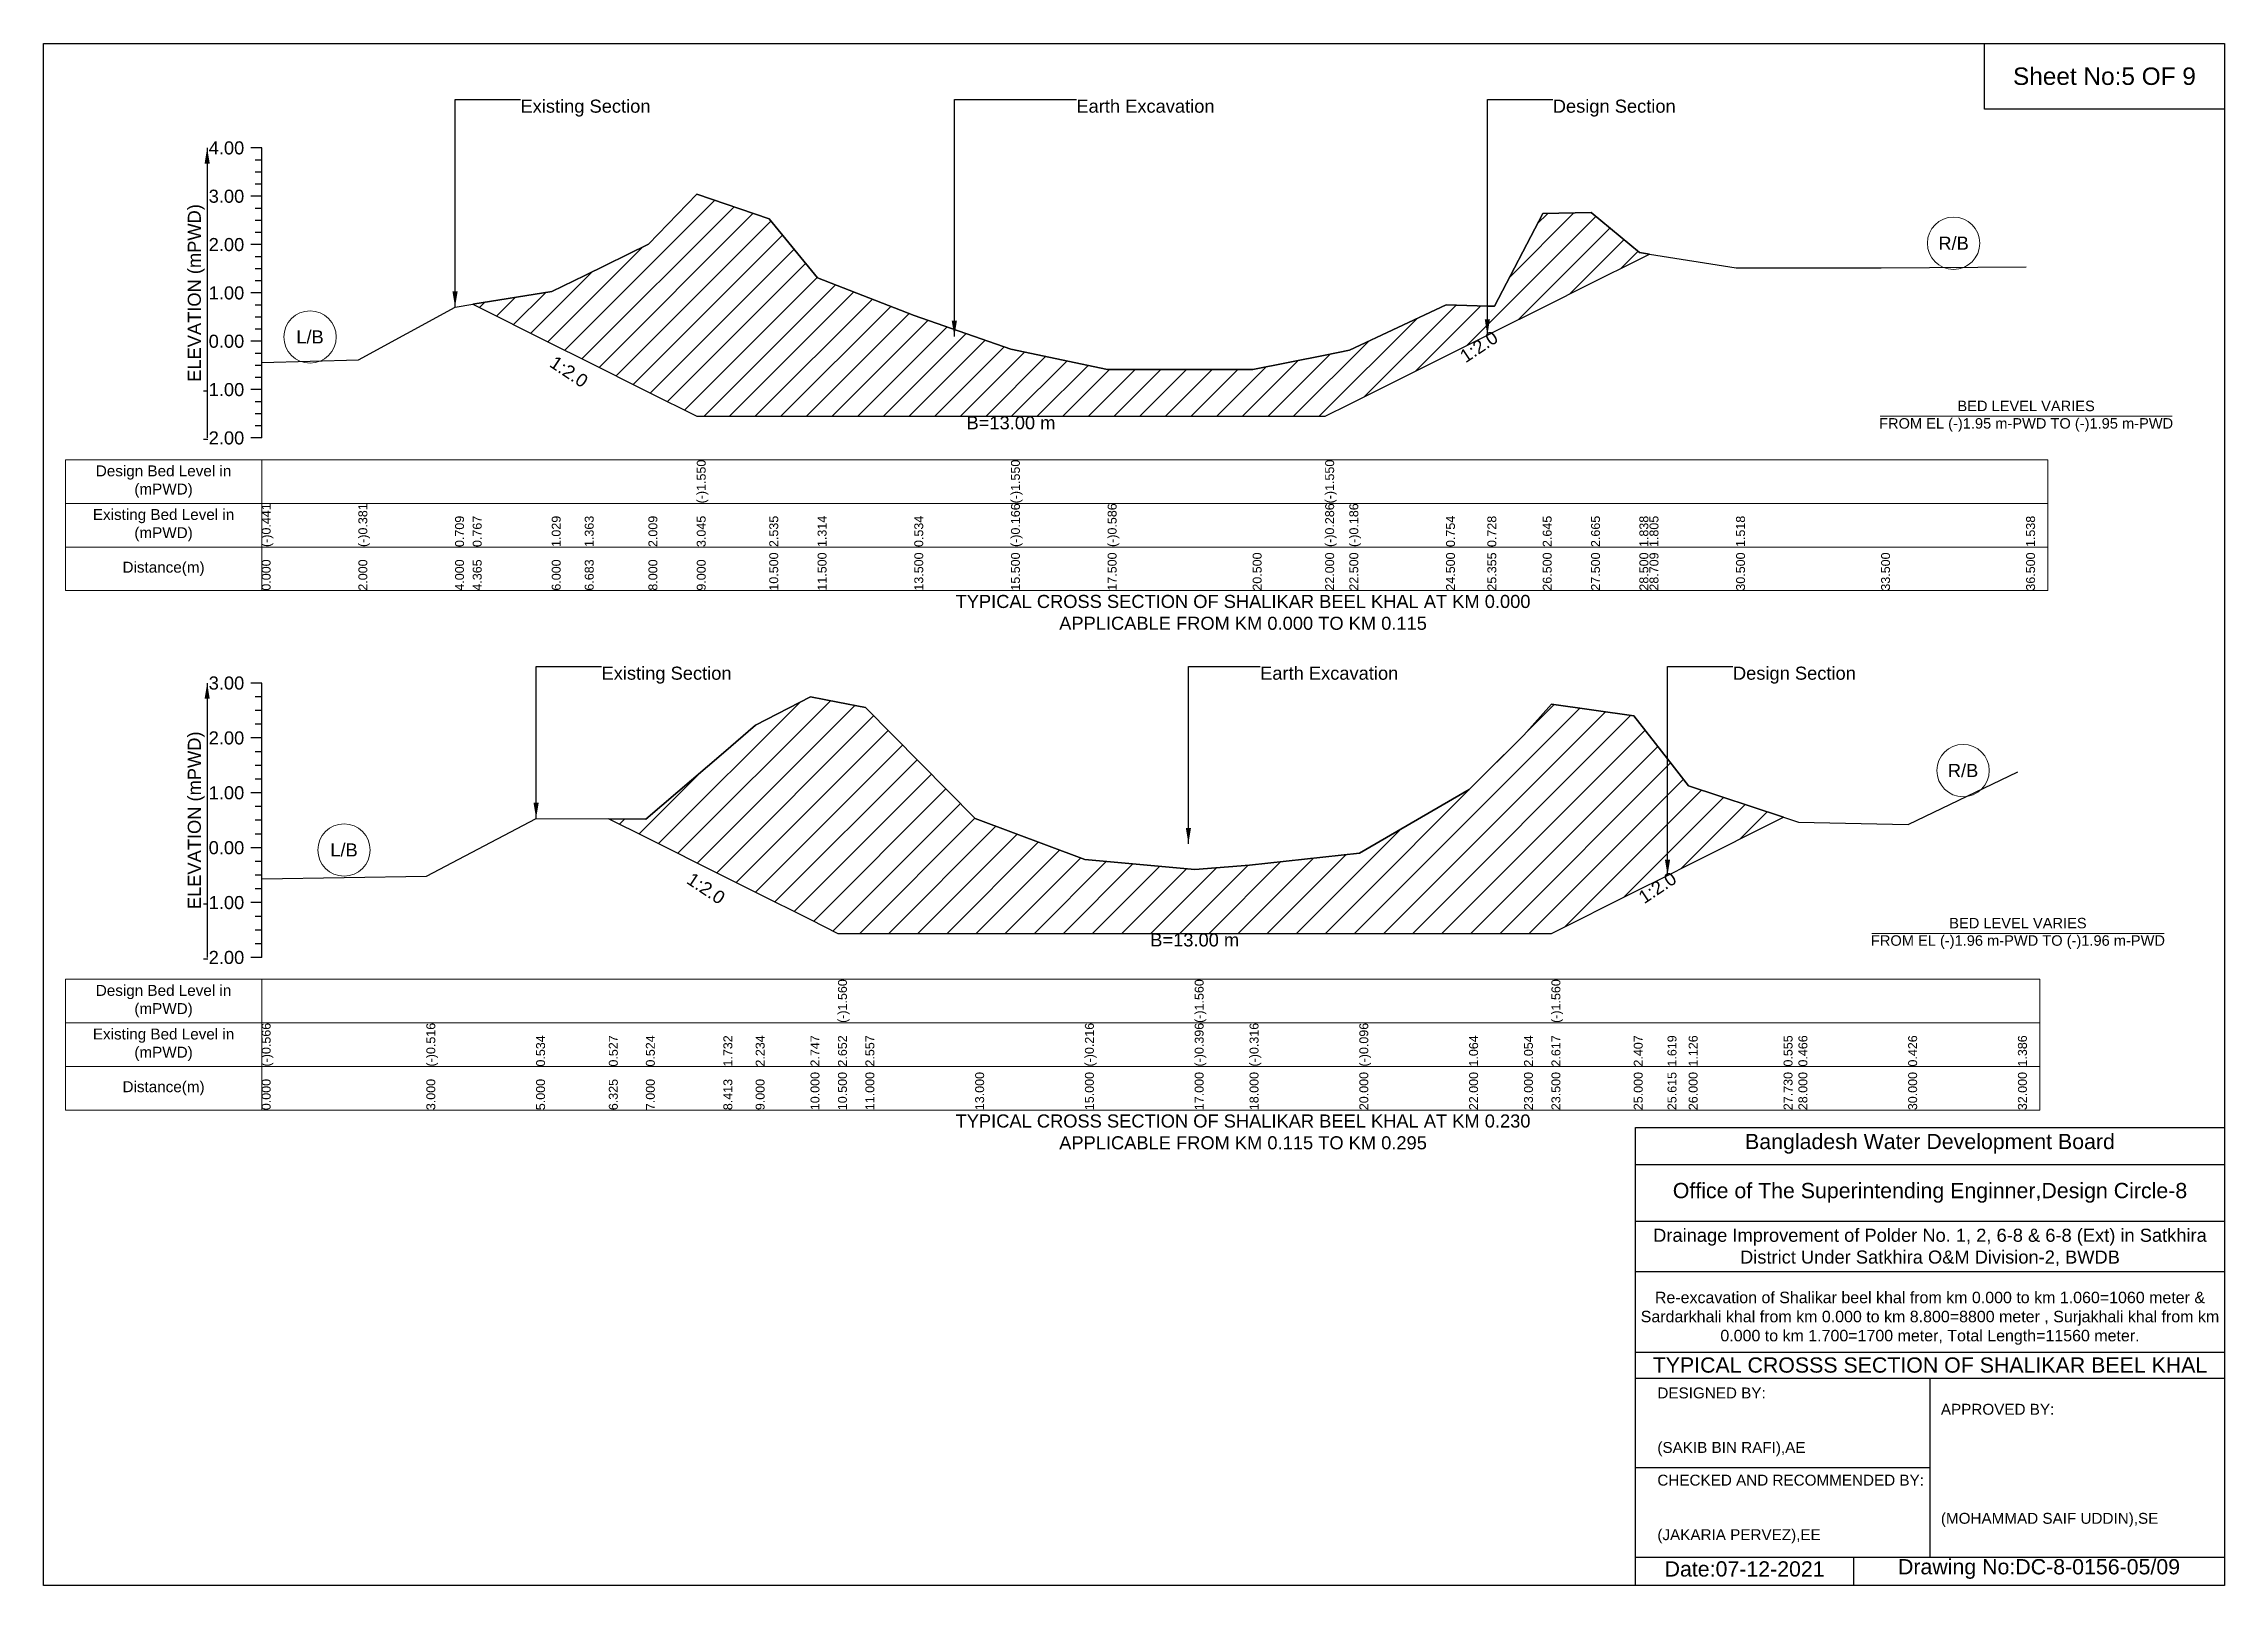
# Model space of a CAD drawing. Header units: inches. Extents: x 93000 to 506000, y -4242 to 0.
# Drawn here: x 370000 to 376000, y -4242 to 0 of the extents above; entities that cross this region are included whole.
import ezdxf

# ---------------------------------------------------------------- set-up
doc = ezdxf.new("R2010")
doc.units = ezdxf.units.IN
doc.header["$LTSCALE"] = 7
doc.header["$MEASUREMENT"] = 0
for name, color, linetype, lineweight in [('Cross section Data Border', 7, 'Continuous', 9), ('Cross Section Labels', 7, 'Continuous', 9), ('Existing_Bed_Level for Xsection', 7, 'Continuous', 25)]:
    doc.layers.add(name, color=color, linetype=linetype, lineweight=lineweight)
doc.styles.get("Standard").update_dxf_attribs({"font": 'arial.ttf'})
doc.dimstyles.get("Standard").update_dxf_attribs({"dimtxt": 0.18, "dimasz": 0.18, "dimexe": 0.18, "dimexo": 0.0625, "dimgap": 0.09, "dimtad": 0, "dimtih": 1, "dimtoh": 1, "dimdec": 4, "dimzin": 0, "dimdsep": 46, "dimtxsty": 'Standard', "dimcen": 0.09, "dimadec": 0, "dimazin": 0, "dimtfac": 1, "dimtdec": 4, "dimtofl": 0, "dimtmove": 0, "dimatfit": 3, "dimfxl": 1, "dimtolj": 1, "dimtzin": 0, "dimarcsym": 0})

msp = doc.modelspace()

# ---------------------------------------------------------------- texts
at = {"attachment_point": 5}
for s, insert, char_height in [('Sheet No:5 OF 9', (375670, -90), 48), ('Bangladesh Water Development Board', (375190, -3027), 42), ('Office of The Superintending Enginner,Design Circle-8', (375190, -3162), 42)]:
    msp.add_mtext(s, dxfattribs=dict(at, insert=insert, char_height=char_height))
for s, insert, char_height, width, attachment_point in [('Drainage Improvement of Polder No. 1, 2, 6-8 & 6-8 (Ext) in Satkhira District Under Satkhira O&M Division-2, BWDB', (375190, -3312), 36, 1680, 5), ('Re-excavation of Shalikar beel khal from km 0.000 to km 1.060=1060 meter & Sardarkhali khal from km 0.000 to km 8.800=8800 meter , Surjakhali khal from km 0.000 to km 1.700=1700 meter, Total Length=11560 meter.', (375190, -3507), 31.4683, 1620, 5), ('TYPICAL CROSSS SECTION OF SHALIKAR BEEL KHAL', (375190, -3636), 42, 1680, 5), ('DESIGNED BY:^J^J^J(SAKIB BIN RAFI),AE', (374440, -3792), 30, 840, 4), ('APPROVED BY:^J^J^J^J^J^J(MOHAMMAD SAIF UDDIN),SE', (375220, -3912), 30, 840, 4), ('CHECKED AND RECOMMENDED BY:^J^J^J(JAKARIA PERVEZ),EE', (374440, -4032), 30, 840, 4), ('Date:07-12-2021', (374680, -4197), 42, 840, 5), ('Drawing No:DC-8-0156-05/09', (375490, -4197), 42, 1320, 5)]:
    msp.add_mtext(s, dxfattribs=dict(insert=insert, char_height=char_height, width=width, attachment_point=attachment_point))
at = {"layer": 'Cross section Data Border', "char_height": 30, "width": 480, "attachment_point": 5}
for s, insert in [('Design Bed Level in (mPWD)', (370330, -1205.1)), ('Existing Bed Level in (mPWD)', (370330, -1325.1)), ('Distance(m)', (370330, -1445.1)), ('Design Bed Level in (mPWD)', (370330, -2634.5)), ('Existing Bed Level in (mPWD)', (370330, -2754.5)), ('Distance(m)', (370330, -2874.5))]:
    msp.add_mtext(s, dxfattribs=dict(at, insert=insert))
at = {"layer": 'Cross Section Labels'}
for s, insert, char_height, attachment_point in [('Existing Section', (371312, -154.1), 36, 1), ('Earth Excavation', (372841.5, -154.1), 36, 1), ('Design Section', (374152.2, -154.1), 36, 1), ('R/B', (375255, -549.3), 36, 5), ('L/B', (370733, -807.2), 36, 5), ('BED LEVEL VARIES ^JFROM EL (-)1.95 m-PWD TO (-)1.95 m-PWD', (375454.5, -1025.2), 28.8, 5), ('B=13.00 m', (372661.5, -1025.2), 36, 2), ('TYPICAL CROSS SECTION OF SHALIKAR BEEL KHAL AT KM 0.000^JAPPLICABLE FROM KM 0.000 TO KM 0.115', (373300, -1565.1), 36, 5), ('Existing Section', (371535, -1714.2), 36, 1), ('Earth Excavation', (373347, -1714.2), 36, 1), ('Design Section', (374647.9, -1714.2), 36, 1), ('R/B', (375281, -2000.2), 36, 5), ('L/B', (370826.5, -2218.7), 36, 5), ('B=13.00 m', (373167, -2448.1), 36, 2), ('BED LEVEL VARIES ^JFROM EL (-)1.96 m-PWD TO (-)1.96 m-PWD', (375432, -2448.1), 28.8, 5), ('TYPICAL CROSS SECTION OF SHALIKAR BEEL KHAL AT KM 0.230^JAPPLICABLE FROM KM 0.115 TO KM 0.295', (373300, -2994.5), 36, 5)]:
    msp.add_mtext(s, dxfattribs=dict(at, insert=insert, char_height=char_height, attachment_point=attachment_point))
at = {"layer": 'Cross Section Labels', "char_height": 36, "attachment_point": 2}
for insert, rotation in [((373938.9, -818.8), 33.69007), ((371455.5, -887.7), 326.30993), ((371832.6, -2309.4), 326.30993), ((374430.1, -2307.3), 33.69007)]:
    msp.add_mtext('1:2.0', dxfattribs=dict(at, insert=insert, rotation=rotation))
at = {"layer": 'Existing_Bed_Level for Xsection', "char_height": 36, "attachment_point": 6}
for s, insert in [('4.00', (370552, -287.1)), ('3.00', (370552, -420.1)), ('2.00', (370552, -553.1)), ('1.00', (370552, -686.1)), ('0.00', (370552, -819.1)), ('-1.00', (370552, -952.1)), ('-2.00', (370552, -1085.1)), ('3.00', (370552, -1759.5)), ('2.00', (370552, -1910.5)), ('1.00', (370552, -2061.5)), ('0.00', (370552, -2212.5)), ('-1.00', (370552, -2363.5)), ('-2.00', (370552, -2514.5))]:
    msp.add_mtext(s, dxfattribs=dict(at, insert=insert))
at = {"layer": 'Existing_Bed_Level for Xsection', "rotation": 90}
for s, insert, char_height, attachment_point in [('ELEVATION (mPWD)', (370420, -686.1), 36, 5), ('(-)1.550', (371797, -1265.1), 24.6, 1), ('(-)1.550', (372661.5, -1265.1), 24.6, 1), ('(-)1.550', (373526, -1265.1), 24.6, 1), ('(-)0.441', (370600, -1385.1), 24.6, 1), ('(-)0.381', (370866, -1385.1), 24.6, 1), ('0.709', (371132, -1385.1), 24.6, 1), ('0.767', (371180.6, -1385.1), 24.6, 1), ('1.029', (371398, -1385.1), 24.6, 1), ('1.363', (371488.8, -1385.1), 24.6, 1), ('2.009', (371664, -1385.1), 24.6, 1), ('3.045', (371797, -1385.1), 24.6, 1), ('2.535', (371996.5, -1385.1), 24.6, 1), ('1.314', (372129.5, -1385.1), 24.6, 1), ('0.534', (372395.5, -1385.1), 24.6, 1), ('(-)0.166', (372661.5, -1385.1), 24.6, 1), ('(-)0.586', (372927.5, -1385.1), 24.6, 1), ('(-)0.286', (373526, -1385.1), 24.6, 1), ('(-)0.186', (373592.5, -1385.1), 24.6, 1), ('0.754', (373858.5, -1385.1), 24.6, 1), ('0.728', (373972.2, -1385.1), 24.6, 1), ('2.645', (374124.5, -1385.1), 24.6, 1), ('2.665', (374257.5, -1385.1), 24.6, 1), ('1.838', (374390.5, -1385.1), 24.6, 1), ('1.805', (374418.3, -1385.1), 24.6, 1), ('1.518', (374656.5, -1385.1), 24.6, 1), ('1.538', (375454.5, -1385.1), 24.6, 1), ('0.000', (370600, -1505.1), 24.6, 1), ('2.000', (370866, -1505.1), 24.6, 1), ('4.000', (371132, -1505.1), 24.6, 1), ('4.365', (371180.6, -1505.1), 24.6, 1), ('6.000', (371398, -1505.1), 24.6, 1), ('6.683', (371488.8, -1505.1), 24.6, 1), ('8.000', (371664, -1505.1), 24.6, 1), ('9.000', (371797, -1505.1), 24.6, 1), ('10.500', (371996.5, -1505.1), 24.6, 1), ('11.500', (372129.5, -1505.1), 24.6, 1), ('13.500', (372395.5, -1505.1), 24.6, 1), ('15.500', (372661.5, -1505.1), 24.6, 1), ('17.500', (372927.5, -1505.1), 24.6, 1), ('20.500', (373326.5, -1505.1), 24.6, 1), ('22.000', (373526, -1505.1), 24.6, 1), ('22.500', (373592.5, -1505.1), 24.6, 1), ('24.500', (373858.5, -1505.1), 24.6, 1), ('25.355', (373972.2, -1505.1), 24.6, 1), ('26.500', (374124.5, -1505.1), 24.6, 1), ('27.500', (374257.5, -1505.1), 24.6, 1), ('28.500', (374390.5, -1505.1), 24.6, 1), ('28.709', (374418.3, -1505.1), 24.6, 1), ('30.500', (374656.5, -1505.1), 24.6, 1), ('33.500', (375055.5, -1505.1), 24.6, 1), ('36.500', (375454.5, -1505.1), 24.6, 1), ('ELEVATION (mPWD)', (370420, -2137), 36, 5), ('(-)1.560', (372185.5, -2694.5), 24.6, 1), ('(-)1.560', (373167, -2694.5), 24.6, 1), ('(-)1.560', (374148.5, -2694.5), 24.6, 1), ('(-)0.566', (370600, -2814.5), 24.6, 1), ('(-)0.516', (371053, -2814.5), 24.6, 1), ('(-)0.216', (372865, -2814.5), 24.6, 1), ('(-)0.396', (373167, -2814.5), 24.6, 1), ('(-)0.316', (373318, -2814.5), 24.6, 1), ('(-)0.096', (373620, -2814.5), 24.6, 1), ('0.534', (371355, -2814.5), 24.6, 1), ('0.527', (371555.1, -2814.5), 24.6, 1), ('0.524', (371657, -2814.5), 24.6, 1), ('1.732', (371870.3, -2814.5), 24.6, 1), ('2.234', (371959, -2814.5), 24.6, 1), ('2.747', (372110, -2814.5), 24.6, 1), ('2.652', (372185.5, -2814.5), 24.6, 1), ('2.557', (372261, -2814.5), 24.6, 1), ('1.064', (373922, -2814.5), 24.6, 1), ('2.054', (374073, -2814.5), 24.6, 1), ('2.617', (374148.5, -2814.5), 24.6, 1), ('2.407', (374375, -2814.5), 24.6, 1), ('1.619', (374467.9, -2814.5), 24.6, 1), ('1.126', (374526, -2814.5), 24.6, 1), ('0.555', (374787.2, -2814.5), 24.6, 1), ('0.466', (374828, -2814.5), 24.6, 1), ('0.426', (375130, -2814.5), 24.6, 1), ('1.386', (375432, -2814.5), 24.6, 1), ('0.000', (370600, -2934.5), 24.6, 1), ('3.000', (371053, -2934.5), 24.6, 1), ('5.000', (371355, -2934.5), 24.6, 1), ('6.325', (371555.1, -2934.5), 24.6, 1), ('7.000', (371657, -2934.5), 24.6, 1), ('8.413', (371870.3, -2934.5), 24.6, 1), ('9.000', (371959, -2934.5), 24.6, 1), ('10.000', (372110, -2934.5), 24.6, 1), ('10.500', (372185.5, -2934.5), 24.6, 1), ('11.000', (372261, -2934.5), 24.6, 1), ('13.000', (372563, -2934.5), 24.6, 1), ('15.000', (372865, -2934.5), 24.6, 1), ('17.000', (373167, -2934.5), 24.6, 1), ('18.000', (373318, -2934.5), 24.6, 1), ('20.000', (373620, -2934.5), 24.6, 1), ('22.000', (373922, -2934.5), 24.6, 1), ('23.000', (374073, -2934.5), 24.6, 1), ('23.500', (374148.5, -2934.5), 24.6, 1), ('25.000', (374375, -2934.5), 24.6, 1), ('25.615', (374467.9, -2934.5), 24.6, 1), ('26.000', (374526, -2934.5), 24.6, 1), ('27.730', (374787.2, -2934.5), 24.6, 1), ('28.000', (374828, -2934.5), 24.6, 1), ('30.000', (375130, -2934.5), 24.6, 1), ('32.000', (375432, -2934.5), 24.6, 1)]:
    msp.add_mtext(s, dxfattribs=dict(at, insert=insert, char_height=char_height, attachment_point=attachment_point))

# ---------------------------------------------------------------- hatches: boundary and pattern name
at = {"layer": 'Existing_Bed_Level for Xsection'}
h = msp.add_hatch(dxfattribs=at)
h.set_pattern_fill('ANSI31', color=256, scale=399, style=0)
h.paths.add_polyline_path([(371180.6, -717), (371398, -825.7), (371488.8, -871.1), (371664, -958.7), (371797, -1025.2), (371996.5, -1025.2), (372129.5, -1025.2), (372395.5, -1025.2), (372661.5, -1025.2), (372927.5, -1025.2), (373326.5, -1025.2), (373526, -1025.2), (373592.5, -992), (373858.5, -859), (373972.2, -802.1), (373991.5, -792.5), (374124.5, -726), (374257.5, -659.5), (374390.5, -593), (374418.3, -579.1), (374390.5, -574.6), (374257.5, -464.6), (374124.5, -467.3), (373991.5, -722.8), (373972.2, -722.2), (373858.5, -718.8), (373592.5, -843.8), (373526, -857.1), (373326.5, -897), (372927.5, -897), (372661.5, -841.1), (372395.5, -748), (372129.5, -644.3), (371996.5, -481.9), (371797, -414.1), (371664, -551.9), (371488.8, -637.7), (371398, -682.2)])
h = msp.add_hatch(dxfattribs=at)
h.set_pattern_fill('ANSI31', color=256, scale=453, style=0)
h.paths.add_polyline_path([(371555.1, -2132.9), (371657, -2183.8), (371870.3, -2290.5), (371959, -2334.8), (372110, -2410.3), (372185.5, -2448.1), (372261, -2448.1), (372563, -2448.1), (372865, -2448.1), (373167, -2448.1), (373318, -2448.1), (373620, -2448.1), (373922, -2448.1), (374073, -2448.1), (374148.5, -2448.1), (374375, -2334.8), (374467.9, -2288.4), (374526, -2259.3), (374787.2, -2128.7), (374526, -2042.5), (374467.9, -1968), (374375, -1849.1), (374148.5, -1817.4), (374073, -1902.4), (373922, -2051.9), (373620, -2227), (373318, -2260.2), (373167, -2272.3), (372865, -2245.2), (372563, -2131.9), (372261, -1826.4), (372185.5, -1812.1), (372110, -1797.7), (371959, -1875.2), (371870.3, -1951), (371657, -2133.4)])

# ---------------------------------------------------------------- linework, layer by layer
for points in [[(370000, 0), (376000, 0), (376000, -4242), (370000, -4242)], [(375340, 0), (376000, 0), (376000, -180), (375340, -180)]]:
    msp.add_lwpolyline(points, close=True)
for points in [[(374380, -4242), (374380, -2982), (376000, -2982)], [(374380, -3084), (376000, -3084)], [(374380, -3240), (376000, -3240)], [(374380, -3378), (376000, -3378)], [(374380, -3600), (376000, -3600)], [(374380, -3672), (376000, -3672)], [(375190, -3672), (375190, -4164)], [(374380, -3918), (375190, -3918)], [(374380, -4164), (376000, -4164)], [(374980, -4164), (374980, -4242)]]:
    msp.add_lwpolyline(points)
at = {"layer": 'Cross section Data Border'}
for points in [[(370060, -1145.1), (375514.5, -1145.1), (375514.5, -1505.1), (370060, -1505.1)], [(370060, -2574.5), (375492, -2574.5), (375492, -2934.5), (370060, -2934.5)]]:
    msp.add_lwpolyline(points, close=True, dxfattribs=at)
for points in [[(370600, -1145.1), (370600, -1505.1)], [(370060, -1265.1), (375514.5, -1265.1)], [(370060, -1385.1), (375514.5, -1385.1)], [(370600, -2574.5), (370600, -2934.5)], [(370060, -2694.5), (375492, -2694.5)], [(370060, -2814.5), (375492, -2814.5)]]:
    msp.add_lwpolyline(points, dxfattribs=at)
at = {"layer": 'Cross Section Labels'}
for points in [[(375052.6, -1025.2), (375856.4, -1025.2)], [(375030.1, -2448.1), (375833.9, -2448.1)]]:
    msp.add_lwpolyline(points, dxfattribs=at)
for centre in [(375255, -549.3), (370733, -807.2), (375281, -2000.2), (370826.5, -2218.7)]:
    msp.add_circle(centre, 72, dxfattribs=at)
at = {"layer": 'Existing_Bed_Level for Xsection'}
for points in [[(370600, -287.1), (370570, -287.1)], [(370600, -1085.1), (370600, -952.1), (370600, -819.1), (370600, -686.1), (370600, -553.1), (370600, -420.1), (370600, -287.1)], [(370600, -320.3), (370582, -320.3)], [(370600, -353.6), (370582, -353.6)], [(370600, -386.8), (370582, -386.8)], [(370600, -877.7), (370866, -869.7), (371132, -724.8), (371180.6, -717), (371398, -682.2), (371488.8, -637.7), (371664, -551.9), (371797, -414.1), (371797, -414.1), (371996.5, -481.9), (372129.5, -644.3), (372395.5, -748), (372661.5, -841.1), (372661.5, -841.1), (372927.5, -897), (373326.5, -897), (373526, -857.1), (373526, -857.1), (373592.5, -843.8), (373858.5, -718.8), (373972.2, -722.2), (373991.5, -722.8), (374124.5, -467.3), (374257.5, -464.6), (374390.5, -574.6), (374418.3, -579.1), (374656.5, -617.2), (375055.5, -617.2), (375454.5, -614.5)], [(370600, -420.1), (370570, -420.1)], [(370600, -453.3), (370582, -453.3)], [(370600, -486.6), (370582, -486.6)], [(370600, -519.8), (370582, -519.8)], [(370600, -553.1), (370570, -553.1)], [(370600, -586.3), (370582, -586.3)], [(370600, -619.6), (370582, -619.6)], [(370600, -652.8), (370582, -652.8)], [(370600, -686.1), (370570, -686.1)], [(370600, -719.3), (370582, -719.3)], [(370600, -752.6), (370582, -752.6)], [(370600, -819.1), (370570, -819.1)], [(370600, -785.8), (370582, -785.8)], [(370600, -852.3), (370582, -852.3)], [(370600, -885.6), (370582, -885.6)], [(370600, -952.1), (370570, -952.1)], [(370600, -918.8), (370582, -918.8)], [(370600, -985.3), (370582, -985.3)], [(370600, -1018.6), (370582, -1018.6)], [(370600, -1051.8), (370582, -1051.8)], [(370600, -1085.1), (370570, -1085.1)], [(370600, -1759.5), (370570, -1759.5)], [(370600, -1797.3), (370582, -1797.3)], [(370600, -2514.5), (370600, -2363.5), (370600, -2212.5), (370600, -2061.5), (370600, -1910.5), (370600, -1759.5)], [(370600, -2298), (371053, -2290.4), (371355, -2131.9), (371555.1, -2132.9), (371657, -2133.4), (371870.3, -1951), (371959, -1875.2), (372110, -1797.7), (372185.5, -1812.1), (372185.5, -1812.1), (372261, -1826.4), (372563, -2131.9), (372865, -2245.2), (373167, -2272.3), (373167, -2272.3), (373318, -2260.2), (373620, -2227), (373922, -2051.9), (374073, -1902.4), (374148.5, -1817.4), (374148.5, -1817.4), (374375, -1849.1), (374467.9, -1968), (374526, -2042.5), (374787.2, -2128.7), (374828, -2142.2), (375130, -2148.2), (375432, -2003.2)], [(370600, -1835), (370582, -1835)], [(370600, -1910.5), (370570, -1910.5)], [(370600, -1872.8), (370582, -1872.8)], [(370600, -1948.3), (370582, -1948.3)], [(370600, -1986), (370582, -1986)], [(370600, -2023.8), (370582, -2023.8)], [(370600, -2061.5), (370570, -2061.5)], [(370600, -2099.3), (370582, -2099.3)], [(370600, -2137), (370582, -2137)], [(370600, -2212.5), (370570, -2212.5)], [(370600, -2174.8), (370582, -2174.8)], [(370600, -2250.3), (370582, -2250.3)], [(370600, -2288), (370582, -2288)], [(370600, -2325.8), (370582, -2325.8)], [(370600, -2363.5), (370570, -2363.5)], [(370600, -2401.3), (370582, -2401.3)], [(370600, -2439), (370582, -2439)], [(370600, -2514.5), (370570, -2514.5)], [(370600, -2476.8), (370582, -2476.8)]]:
    msp.add_lwpolyline(points, dxfattribs=at)
for points in [[(371180.6, -717), (371180.6, -717), (371398, -825.7), (371488.8, -871.1), (371664, -958.7), (371797, -1025.2), (371797, -1025.2), (371996.5, -1025.2), (372129.5, -1025.2), (372395.5, -1025.2), (372661.5, -1025.2), (372661.5, -1025.2), (372927.5, -1025.2), (373326.5, -1025.2), (373526, -1025.2), (373526, -1025.2), (373592.5, -992), (373858.5, -859), (373972.2, -802.1), (373991.5, -792.5), (374124.5, -726), (374257.5, -659.5), (374390.5, -593), (374418.3, -579.1), (374390.5, -574.6), (374257.5, -464.6), (374124.5, -467.3), (373991.5, -722.8), (373972.2, -722.2), (373858.5, -718.8), (373592.5, -843.8), (373526, -857.1), (373526, -857.1), (373326.5, -897), (372927.5, -897), (372661.5, -841.1), (372661.5, -841.1), (372395.5, -748), (372129.5, -644.3), (371996.5, -481.9), (371797, -414.1), (371797, -414.1), (371664, -551.9), (371488.8, -637.7), (371398, -682.2), (371180.6, -717)], [(371555.1, -2132.9), (371657, -2183.8), (371870.3, -2290.5), (371959, -2334.8), (372110, -2410.3), (372185.5, -2448.1), (372185.5, -2448.1), (372261, -2448.1), (372563, -2448.1), (372865, -2448.1), (373167, -2448.1), (373167, -2448.1), (373318, -2448.1), (373620, -2448.1), (373922, -2448.1), (374073, -2448.1), (374148.5, -2448.1), (374148.5, -2448.1), (374375, -2334.8), (374467.9, -2288.4), (374526, -2259.3), (374787.2, -2128.7), (374787.2, -2128.7), (374787.2, -2128.7), (374526, -2042.5), (374467.9, -1968), (374375, -1849.1), (374148.5, -1817.4), (374148.5, -1817.4), (374073, -1902.4), (373922, -2051.9), (373620, -2227), (373318, -2260.2), (373167, -2272.3), (373167, -2272.3), (372865, -2245.2), (372563, -2131.9), (372261, -1826.4), (372185.5, -1812.1), (372185.5, -1812.1), (372110, -1797.7), (371959, -1875.2), (371870.3, -1951), (371657, -2133.4)]]:
    msp.add_lwpolyline(points, close=True, dxfattribs=at)

msp.set_redraw_order([(e.dxf.handle, doc.entitydb.next_handle()) for e in msp.query("TEXT MTEXT ATTDEF DIMENSION ARC_DIMENSION")])  # texts and dimensions are drawn at this point

# ---------------------------------------------------------------- leaders
at = {"layer": 'Cross Section Labels', "annotation_type": 0, "has_hookline": 1, "hookline_direction": 0}
for points, text_width in [([(371132, -724.8), (371132, -154.1), (371311.9, -154.1)], 350.4), ([(372505.7, -805.9), (372505.7, -154.1), (372841.4, -154.1)], 372.7), ([(373972.2, -802.1), (373972.2, -154.1), (374152.1, -154.1)], 330.9), ([(371355, -2131.9), (371355, -1714.2), (371534.9, -1714.2)], 350.4), ([(373149.7, -2201.3), (373149.7, -1714.2), (373346.9, -1714.2)], 372.7), ([(374467.9, -2288.4), (374467.9, -1714.2), (374647.8, -1714.2)], 330.9)]:
    msp.add_leader(points, dimstyle='Standard', override={"dimasz": 43.2}, dxfattribs=dict(at, text_width=text_width))
at = {"layer": 'Existing_Bed_Level for Xsection'}
for points in [[(370450, -287.1), (370450, -1085.1)], [(370450, -1759.5), (370450, -2514.5)]]:
    msp.add_leader(points, dimstyle='Standard', override={"dimasz": 43.2}, dxfattribs=at)

doc.saveas('drawing.dxf')
